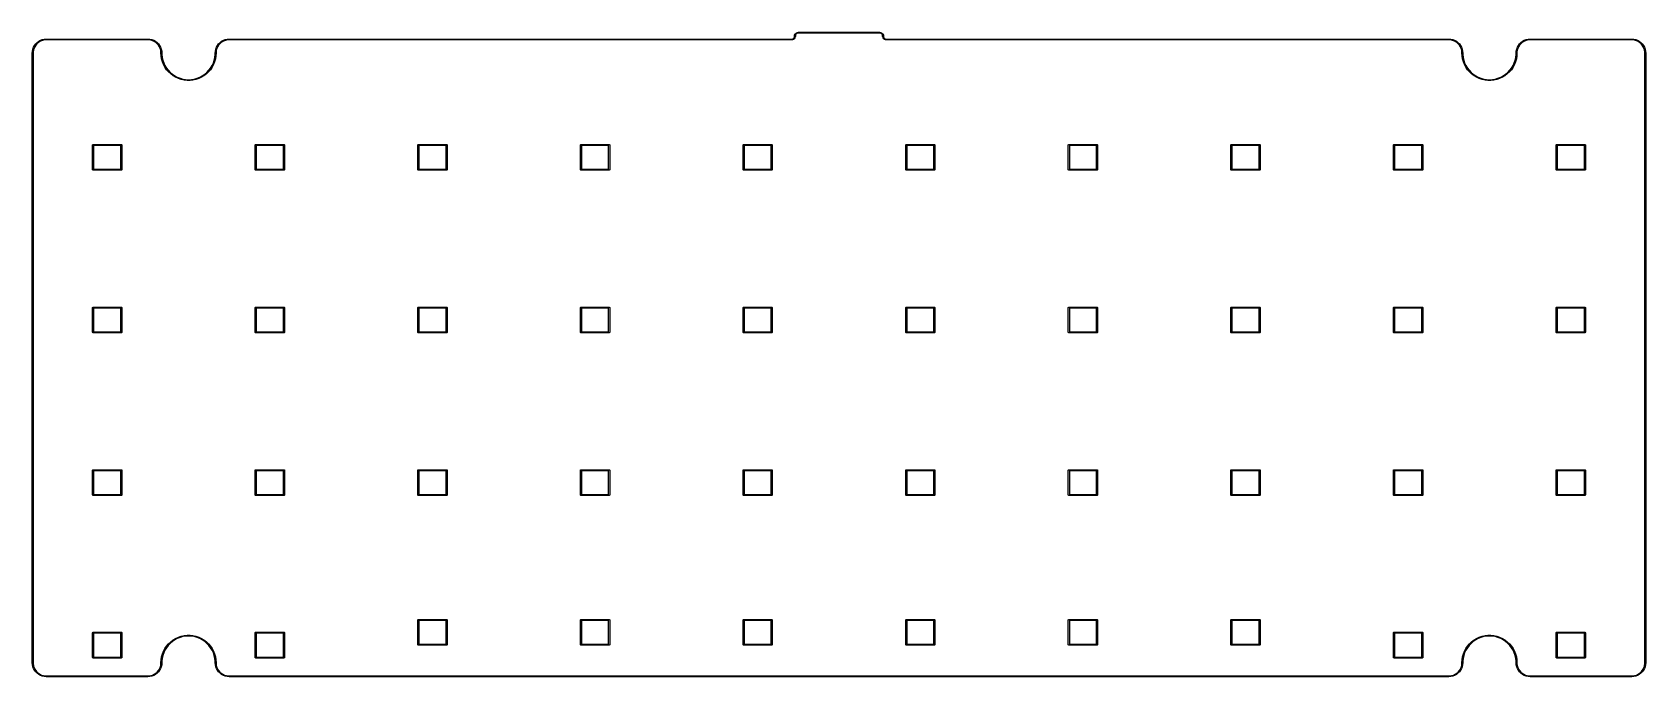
# Model space of a CAD drawing. Extents: x 0.84 to 8.28, y -3.78 to -0.8.
import ezdxf

# ---------------------------------------------------------------- set-up
doc = ezdxf.new("R2010")
doc.units = 0
doc.header["$MEASUREMENT"] = 0
doc.layers.add('BLACK', color=7, linetype='CONTINUOUS')

msp = doc.modelspace()

# ---------------------------------------------------------------- linework, layer by layer
at = {"layer": 'BLACK', "linetype": 'CONTINUOUS'}
for p, q in [((4.351, -0.8217), (4.3516, -0.8172)), ((4.3516, -0.8172), (4.3534, -0.8129)), ((4.3534, -0.8129), (4.3562, -0.8093)), ((4.3559, -0.8165), (4.3549, -0.8199)), ((4.3577, -0.8133), (4.3559, -0.8165)), ((4.3562, -0.8093), (4.3598, -0.8065)), ((4.3602, -0.8108), (4.3577, -0.8133)), ((4.3598, -0.8065), (4.364, -0.8047)), ((4.3633, -0.809), (4.3602, -0.8108)), ((4.3668, -0.8081), (4.3633, -0.809)), ((4.364, -0.8047), (4.3686, -0.8041)), ((4.3686, -0.8081), (4.3668, -0.8081)), ((4.3686, -0.8041), (4.3686, -0.8041)), ((4.3686, -0.8041), (4.7436, -0.8041)), ((4.3686, -0.8081), (4.3686, -0.8081)), ((4.7436, -0.8081), (4.3686, -0.8081)), ((4.7436, -0.8041), (4.7482, -0.8047)), ((4.7454, -0.8081), (4.7436, -0.8081)), ((4.7489, -0.809), (4.7454, -0.8081)), ((4.7482, -0.8047), (4.7524, -0.8065)), ((4.752, -0.8108), (4.7489, -0.809)), ((4.7545, -0.8133), (4.752, -0.8108)), ((4.7524, -0.8065), (4.756, -0.8093)), ((4.7563, -0.8165), (4.7545, -0.8133)), ((4.756, -0.8093), (4.7588, -0.8129)), ((4.7573, -0.8199), (4.7563, -0.8165)), ((4.7588, -0.8129), (4.7606, -0.8172)), ((4.7606, -0.8172), (4.7612, -0.8217)), ((0.8354, -0.8999), (0.836, -0.8907)), ((0.836, -0.8907), (0.838, -0.8817)), ((0.838, -0.8817), (0.8412, -0.8731)), ((0.8406, -0.887), (0.8393, -0.8955)), ((0.843, -0.8786), (0.8406, -0.887)), ((0.8412, -0.8731), (0.8456, -0.865)), ((0.8466, -0.8708), (0.843, -0.8786)), ((0.8456, -0.865), (0.8511, -0.8576)), ((0.8513, -0.8635), (0.8466, -0.8708)), ((0.8511, -0.8576), (0.8576, -0.8511)), ((0.8569, -0.8569), (0.8513, -0.8635)), ((0.8635, -0.8513), (0.8569, -0.8569)), ((0.8576, -0.8511), (0.865, -0.8456)), ((0.8708, -0.8466), (0.8635, -0.8513)), ((0.865, -0.8456), (0.8731, -0.8412)), ((0.8786, -0.843), (0.8708, -0.8466)), ((0.8731, -0.8412), (0.8817, -0.838)), ((0.887, -0.8406), (0.8786, -0.843)), ((0.8817, -0.838), (0.8907, -0.836)), ((0.8955, -0.8393), (0.887, -0.8406)), ((0.8907, -0.836), (0.8999, -0.8354)), ((0.8999, -0.8393), (0.8955, -0.8393)), ((0.8999, -0.8354), (1.3686, -0.8354)), ((1.3686, -0.8393), (0.8999, -0.8393)), ((1.3686, -0.8354), (1.3778, -0.836)), ((1.3729, -0.8393), (1.3686, -0.8393)), ((1.3815, -0.8406), (1.3729, -0.8393)), ((1.3778, -0.836), (1.3868, -0.838)), ((1.3898, -0.843), (1.3815, -0.8406)), ((1.3868, -0.838), (1.3954, -0.8412)), ((1.3977, -0.8466), (1.3898, -0.843)), ((1.3954, -0.8412), (1.4035, -0.8456)), ((1.405, -0.8513), (1.3977, -0.8466)), ((1.4035, -0.8456), (1.4108, -0.8511)), ((1.4115, -0.8569), (1.405, -0.8513)), ((1.4108, -0.8511), (1.4173, -0.8576)), ((1.4172, -0.8635), (1.4115, -0.8569)), ((1.4219, -0.8708), (1.4172, -0.8635)), ((1.4173, -0.8576), (1.4228, -0.865)), ((1.4255, -0.8786), (1.4219, -0.8708)), ((1.4228, -0.865), (1.4272, -0.8731)), ((1.4279, -0.887), (1.4255, -0.8786)), ((1.4272, -0.8731), (1.4305, -0.8817)), ((1.4291, -0.8955), (1.4279, -0.887)), ((1.4305, -0.8817), (1.4324, -0.8907)), ((1.4324, -0.8907), (1.4331, -0.8998)), ((1.6791, -0.8999), (1.6798, -0.8907)), ((1.6798, -0.8907), (1.6817, -0.8817)), ((1.6817, -0.8817), (1.685, -0.8731)), ((1.6843, -0.887), (1.6831, -0.8955)), ((1.6867, -0.8786), (1.6843, -0.887)), ((1.685, -0.8731), (1.6894, -0.865)), ((1.6903, -0.8708), (1.6867, -0.8786)), ((1.6894, -0.865), (1.6949, -0.8576)), ((1.695, -0.8635), (1.6903, -0.8708)), ((1.6949, -0.8576), (1.7014, -0.8511)), ((1.7007, -0.8569), (1.695, -0.8635)), ((1.7072, -0.8513), (1.7007, -0.8569)), ((1.7014, -0.8511), (1.7087, -0.8456)), ((1.7145, -0.8466), (1.7072, -0.8513)), ((1.7087, -0.8456), (1.7168, -0.8412)), ((1.7224, -0.843), (1.7145, -0.8466)), ((1.7168, -0.8412), (1.7254, -0.838)), ((1.7307, -0.8406), (1.7224, -0.843)), ((1.7254, -0.838), (1.7344, -0.836)), ((1.7393, -0.8393), (1.7307, -0.8406)), ((1.7344, -0.836), (1.7436, -0.8354)), ((1.7436, -0.8393), (1.7393, -0.8393)), ((1.7436, -0.8354), (1.7436, -0.8354)), ((1.7436, -0.8354), (1.7436, -0.8354)), ((1.7436, -0.8354), (1.7436, -0.8354)), ((1.7436, -0.8354), (4.3374, -0.8354)), ((4.3374, -0.8393), (1.7436, -0.8393)), ((1.7436, -0.8393), (1.7436, -0.8393)), ((1.7436, -0.8393), (1.7436, -0.8393)), ((4.3374, -0.8354), (4.3374, -0.8354)), ((4.3374, -0.8354), (4.3374, -0.8354)), ((4.3374, -0.8354), (4.3374, -0.8354)), ((4.3374, -0.8354), (4.3374, -0.8354)), ((4.3374, -0.8354), (4.3392, -0.8354)), ((4.3419, -0.8387), (4.3374, -0.8393)), ((4.3374, -0.8393), (4.3374, -0.8393)), ((4.3392, -0.8354), (4.3426, -0.8345)), ((4.3462, -0.837), (4.3419, -0.8387)), ((4.3426, -0.8345), (4.3457, -0.8327)), ((4.3457, -0.8327), (4.3483, -0.8301)), ((4.3498, -0.8342), (4.3462, -0.837)), ((4.3483, -0.8301), (4.3501, -0.827)), ((4.3526, -0.8305), (4.3498, -0.8342)), ((4.3501, -0.827), (4.351, -0.8235)), ((4.351, -0.8235), (4.351, -0.8217)), ((4.351, -0.8217), (4.351, -0.8217)), ((4.351, -0.8217), (4.351, -0.8217)), ((4.3543, -0.8263), (4.3526, -0.8305)), ((4.3549, -0.8217), (4.3543, -0.8263)), ((4.3549, -0.8199), (4.3549, -0.8217)), ((4.3549, -0.8217), (4.3549, -0.8217)), ((4.7573, -0.8217), (4.7573, -0.8199)), ((4.7579, -0.8263), (4.7573, -0.8217)), ((4.7573, -0.8217), (4.7573, -0.8217)), ((4.7573, -0.8217), (4.7573, -0.8217)), ((4.7573, -0.8217), (4.7573, -0.8217)), ((4.7573, -0.8217), (4.7573, -0.8217)), ((4.7573, -0.8217), (4.7573, -0.8217)), ((4.7596, -0.8305), (4.7579, -0.8263)), ((4.7624, -0.8342), (4.7596, -0.8305)), ((4.7612, -0.8217), (4.7612, -0.8217)), ((4.7612, -0.8217), (4.7612, -0.8217)), ((4.7612, -0.8217), (4.7612, -0.8235)), ((4.7612, -0.8235), (4.7621, -0.827)), ((4.7621, -0.827), (4.7639, -0.8301)), ((4.7661, -0.837), (4.7624, -0.8342)), ((4.7639, -0.8301), (4.7665, -0.8327)), ((4.7703, -0.8387), (4.7661, -0.837)), ((4.7665, -0.8327), (4.7696, -0.8345)), ((4.7696, -0.8345), (4.7731, -0.8354)), ((4.7749, -0.8393), (4.7703, -0.8387)), ((4.7731, -0.8354), (4.7749, -0.8354)), ((4.7749, -0.8354), (7.3686, -0.8354)), ((7.3686, -0.8393), (4.7749, -0.8393)), ((4.7749, -0.8393), (4.7749, -0.8393)), ((4.7749, -0.8393), (4.7749, -0.8393)), ((7.3686, -0.8354), (7.3778, -0.836)), ((7.3729, -0.8393), (7.3686, -0.8393)), ((7.3815, -0.8406), (7.3729, -0.8393)), ((7.3778, -0.836), (7.3868, -0.838)), ((7.3898, -0.843), (7.3815, -0.8406)), ((7.3868, -0.838), (7.3954, -0.8412)), ((7.3977, -0.8466), (7.3898, -0.843)), ((7.3954, -0.8412), (7.4035, -0.8456)), ((7.405, -0.8513), (7.3977, -0.8466)), ((7.4035, -0.8456), (7.4108, -0.8511)), ((7.4115, -0.8569), (7.405, -0.8513)), ((7.4108, -0.8511), (7.4173, -0.8576)), ((7.4172, -0.8635), (7.4115, -0.8569)), ((7.4219, -0.8708), (7.4172, -0.8635)), ((7.4173, -0.8576), (7.4228, -0.865)), ((7.4255, -0.8786), (7.4219, -0.8708)), ((7.4228, -0.865), (7.4272, -0.8731)), ((7.4279, -0.887), (7.4255, -0.8786)), ((7.4272, -0.8731), (7.4305, -0.8817)), ((7.4291, -0.8955), (7.4279, -0.887)), ((7.4305, -0.8817), (7.4324, -0.8907)), ((7.4324, -0.8907), (7.4331, -0.8999)), ((7.6791, -0.8999), (7.6798, -0.8907)), ((7.6798, -0.8907), (7.6817, -0.8817)), ((7.6817, -0.8817), (7.685, -0.8731)), ((7.6843, -0.887), (7.6831, -0.8955)), ((7.6867, -0.8786), (7.6843, -0.887)), ((7.685, -0.8731), (7.6894, -0.865)), ((7.6903, -0.8708), (7.6867, -0.8786)), ((7.6894, -0.865), (7.6949, -0.8576)), ((7.695, -0.8635), (7.6903, -0.8708)), ((7.6949, -0.8576), (7.7014, -0.8511)), ((7.7007, -0.8569), (7.695, -0.8635)), ((7.7072, -0.8513), (7.7007, -0.8569)), ((7.7014, -0.8511), (7.7087, -0.8456)), ((7.7145, -0.8466), (7.7072, -0.8513)), ((7.7087, -0.8456), (7.7168, -0.8412)), ((7.7224, -0.843), (7.7145, -0.8466)), ((7.7168, -0.8412), (7.7254, -0.838)), ((7.7307, -0.8406), (7.7224, -0.843)), ((7.7254, -0.838), (7.7344, -0.836)), ((7.7393, -0.8393), (7.7307, -0.8406)), ((7.7344, -0.836), (7.7436, -0.8354)), ((7.7436, -0.8393), (7.7393, -0.8393)), ((7.7436, -0.8354), (7.7436, -0.8354)), ((7.7436, -0.8354), (7.7436, -0.8354)), ((7.7436, -0.8354), (7.7436, -0.8354)), ((7.7436, -0.8354), (8.2124, -0.8354)), ((8.2124, -0.8393), (7.7436, -0.8393)), ((7.7436, -0.8393), (7.7436, -0.8393)), ((7.7436, -0.8393), (7.7436, -0.8393)), ((8.2124, -0.8354), (8.2124, -0.8354)), ((8.2124, -0.8354), (8.2124, -0.8354)), ((8.2124, -0.8354), (8.2215, -0.836)), ((8.2167, -0.8393), (8.2124, -0.8393)), ((8.2253, -0.8406), (8.2167, -0.8393)), ((8.2215, -0.836), (8.2305, -0.838)), ((8.2336, -0.843), (8.2253, -0.8406)), ((8.2305, -0.838), (8.2391, -0.8412)), ((8.2414, -0.8466), (8.2336, -0.843)), ((8.2391, -0.8412), (8.2472, -0.8456)), ((8.2487, -0.8513), (8.2414, -0.8466)), ((8.2472, -0.8456), (8.2546, -0.8511)), ((8.2553, -0.8569), (8.2487, -0.8513)), ((8.2546, -0.8511), (8.2611, -0.8576)), ((8.2609, -0.8635), (8.2553, -0.8569)), ((8.2656, -0.8708), (8.2609, -0.8635)), ((8.2611, -0.8576), (8.2666, -0.865)), ((8.2692, -0.8786), (8.2656, -0.8708)), ((8.2666, -0.865), (8.271, -0.8731)), ((8.2717, -0.887), (8.2692, -0.8786)), ((8.271, -0.8731), (8.2742, -0.8817)), ((8.2729, -0.8955), (8.2717, -0.887)), ((8.2742, -0.8817), (8.2762, -0.8907)), ((8.2762, -0.8907), (8.2768, -0.8999)), ((0.8354, -3.7124), (0.8354, -0.8999)), ((0.8354, -0.8999), (0.8354, -0.8999)), ((0.8393, -0.8955), (0.8393, -0.8999)), ((0.8393, -0.8999), (0.8393, -0.8999)), ((0.8393, -0.8999), (0.8393, -3.7124)), ((1.4291, -0.8999), (1.4291, -0.8955)), ((1.4299, -0.9136), (1.4291, -0.8999)), ((1.4291, -0.8999), (1.4291, -0.8999)), ((1.4291, -0.8999), (1.4291, -0.8999)), ((1.4291, -0.8999), (1.4291, -0.8999)), ((1.4321, -0.9271), (1.4299, -0.9136)), ((1.4358, -0.9404), (1.4321, -0.9271)), ((1.4331, -0.8998), (1.4331, -0.8999)), ((1.4331, -0.8999), (1.4331, -0.9065)), ((1.4331, -0.9065), (1.4345, -0.9198)), ((1.4345, -0.9198), (1.4374, -0.9328)), ((1.4409, -0.9532), (1.4358, -0.9404)), ((1.4374, -0.9328), (1.4416, -0.9455)), ((1.4473, -0.9653), (1.4409, -0.9532)), ((1.4416, -0.9455), (1.4472, -0.9576)), ((1.4472, -0.9576), (1.4541, -0.969)), ((1.455, -0.9767), (1.4473, -0.9653)), ((1.6649, -0.9653), (1.6572, -0.9767)), ((1.6581, -0.969), (1.665, -0.9576)), ((1.6713, -0.9532), (1.6649, -0.9653)), ((1.665, -0.9576), (1.6706, -0.9455)), ((1.6706, -0.9455), (1.6748, -0.9328)), ((1.6764, -0.9404), (1.6713, -0.9532)), ((1.6748, -0.9328), (1.6777, -0.9198)), ((1.6801, -0.9271), (1.6764, -0.9404)), ((1.6777, -0.9198), (1.6791, -0.9065)), ((1.6791, -0.9065), (1.6791, -0.8999)), ((1.6791, -0.8999), (1.6791, -0.8999)), ((1.6791, -0.8999), (1.6791, -0.8999)), ((1.6823, -0.9136), (1.6801, -0.9271)), ((1.6831, -0.8999), (1.6823, -0.9136)), ((1.6831, -0.8955), (1.6831, -0.8999)), ((7.4291, -0.8998), (7.4291, -0.8955)), ((7.4291, -0.8999), (7.4291, -0.8998)), ((7.4299, -0.9136), (7.4291, -0.8999)), ((7.4321, -0.9271), (7.4299, -0.9136)), ((7.4358, -0.9404), (7.4321, -0.9271)), ((7.4331, -0.8999), (7.4331, -0.8999)), ((7.4331, -0.8999), (7.4331, -0.8999)), ((7.4331, -0.8999), (7.4331, -0.8999)), ((7.4331, -0.8999), (7.4331, -0.9065)), ((7.4331, -0.9065), (7.4345, -0.9198)), ((7.4345, -0.9198), (7.4374, -0.9328)), ((7.4409, -0.9532), (7.4358, -0.9404)), ((7.4374, -0.9328), (7.4416, -0.9455)), ((7.4473, -0.9653), (7.4409, -0.9532)), ((7.4416, -0.9455), (7.4472, -0.9576)), ((7.4472, -0.9576), (7.4541, -0.969)), ((7.455, -0.9767), (7.4473, -0.9653)), ((7.6649, -0.9653), (7.6572, -0.9767)), ((7.6581, -0.969), (7.665, -0.9576)), ((7.6713, -0.9532), (7.6649, -0.9653)), ((7.665, -0.9576), (7.6706, -0.9455)), ((7.6706, -0.9455), (7.6748, -0.9328)), ((7.6764, -0.9404), (7.6713, -0.9532)), ((7.6748, -0.9328), (7.6777, -0.9198)), ((7.6801, -0.9271), (7.6764, -0.9404)), ((7.6777, -0.9198), (7.6791, -0.9065)), ((7.6791, -0.9065), (7.6791, -0.8999)), ((7.6791, -0.8999), (7.6791, -0.8999)), ((7.6791, -0.8999), (7.6791, -0.8999)), ((7.6823, -0.9136), (7.6801, -0.9271)), ((7.6831, -0.8999), (7.6823, -0.9136)), ((7.6831, -0.8955), (7.6831, -0.8999)), ((8.2729, -0.8999), (8.2729, -0.8955)), ((8.2729, -3.7124), (8.2729, -0.8999)), ((8.2729, -0.8999), (8.2729, -0.8999)), ((8.2768, -0.8999), (8.2768, -0.8999)), ((8.2768, -0.8999), (8.2768, -3.7124)), ((1.4541, -0.969), (1.4622, -0.9796)), ((1.4639, -0.9872), (1.455, -0.9767)), ((1.4622, -0.9796), (1.4714, -0.9893)), ((1.4739, -0.9966), (1.4639, -0.9872)), ((1.4714, -0.9893), (1.4815, -0.9979)), ((1.4848, -1.0049), (1.4739, -0.9966)), ((1.4815, -0.9979), (1.4926, -1.0054)), ((1.4966, -1.012), (1.4848, -1.0049)), ((1.4926, -1.0054), (1.5044, -1.0117)), ((1.5091, -1.0178), (1.4966, -1.012)), ((1.5044, -1.0117), (1.5168, -1.0166)), ((1.5221, -1.0222), (1.5091, -1.0178)), ((1.5168, -1.0166), (1.5296, -1.0202)), ((1.5356, -1.0251), (1.5221, -1.0222)), ((1.5296, -1.0202), (1.5428, -1.0223)), ((1.5492, -1.0266), (1.5356, -1.0251)), ((1.5428, -1.0223), (1.5561, -1.0231)), ((1.563, -1.0266), (1.5492, -1.0266)), ((1.5561, -1.0231), (1.5694, -1.0223)), ((1.5766, -1.0251), (1.563, -1.0266)), ((1.5694, -1.0223), (1.5826, -1.0202)), ((1.5901, -1.0222), (1.5766, -1.0251)), ((1.5826, -1.0202), (1.5954, -1.0166)), ((1.6031, -1.0178), (1.5901, -1.0222)), ((1.5954, -1.0166), (1.6078, -1.0117)), ((1.6156, -1.012), (1.6031, -1.0178)), ((1.6078, -1.0117), (1.6196, -1.0054)), ((1.6274, -1.0049), (1.6156, -1.012)), ((1.6196, -1.0054), (1.6307, -0.9979)), ((1.6383, -0.9966), (1.6274, -1.0049)), ((1.6307, -0.9979), (1.6408, -0.9893)), ((1.6483, -0.9872), (1.6383, -0.9966)), ((1.6408, -0.9893), (1.65, -0.9796)), ((1.6572, -0.9767), (1.6483, -0.9872)), ((1.65, -0.9796), (1.6581, -0.969)), ((7.4541, -0.969), (7.4622, -0.9796)), ((7.4639, -0.9872), (7.455, -0.9767)), ((7.4622, -0.9796), (7.4714, -0.9893)), ((7.4739, -0.9966), (7.4639, -0.9872)), ((7.4714, -0.9893), (7.4815, -0.9979)), ((7.4848, -1.0049), (7.4739, -0.9966)), ((7.4815, -0.9979), (7.4926, -1.0054)), ((7.4966, -1.012), (7.4848, -1.0049)), ((7.4926, -1.0054), (7.5044, -1.0117)), ((7.5091, -1.0178), (7.4966, -1.012)), ((7.5044, -1.0117), (7.5168, -1.0166)), ((7.5221, -1.0222), (7.5091, -1.0178)), ((7.5168, -1.0166), (7.5296, -1.0202)), ((7.5356, -1.0251), (7.5221, -1.0222)), ((7.5296, -1.0202), (7.5428, -1.0223)), ((7.5492, -1.0266), (7.5356, -1.0251)), ((7.5428, -1.0223), (7.5561, -1.0231)), ((7.563, -1.0266), (7.5492, -1.0266)), ((7.5561, -1.0231), (7.5694, -1.0223)), ((7.5766, -1.0251), (7.563, -1.0266)), ((7.5694, -1.0223), (7.5826, -1.0202)), ((7.5901, -1.0222), (7.5766, -1.0251)), ((7.5826, -1.0202), (7.5954, -1.0166)), ((7.6031, -1.0178), (7.5901, -1.0222)), ((7.5954, -1.0166), (7.6078, -1.0117)), ((7.6156, -1.012), (7.6031, -1.0178)), ((7.6078, -1.0117), (7.6196, -1.0054)), ((7.6274, -1.0049), (7.6156, -1.012)), ((7.6196, -1.0054), (7.6307, -0.9979)), ((7.6383, -0.9966), (7.6274, -1.0049)), ((7.6307, -0.9979), (7.6408, -0.9893)), ((7.6483, -0.9872), (7.6383, -0.9966)), ((7.6408, -0.9893), (7.65, -0.9796)), ((7.6572, -0.9767), (7.6483, -0.9872)), ((7.65, -0.9796), (7.6581, -0.969)), ((1.1138, -1.324), (1.114, -1.3231)), ((1.1138, -1.4382), (1.1138, -1.324)), ((1.114, -1.3231), (1.1152, -1.3218)), ((1.1152, -1.3218), (1.1161, -1.3217)), ((1.1161, -1.3217), (1.2461, -1.3217)), ((1.1185, -1.3264), (1.1185, -1.4358)), ((1.2437, -1.3264), (1.1185, -1.3264)), ((1.2437, -1.4358), (1.2437, -1.3264)), ((1.2461, -1.3217), (1.247, -1.3218)), ((1.247, -1.3218), (1.2482, -1.3231)), ((1.2482, -1.3231), (1.2484, -1.324)), ((1.2484, -1.324), (1.2484, -1.4382)), ((1.8638, -1.324), (1.864, -1.3231)), ((1.8638, -1.4382), (1.8638, -1.324)), ((1.864, -1.3231), (1.8652, -1.3218)), ((1.8652, -1.3218), (1.8661, -1.3217)), ((1.8661, -1.3217), (1.9961, -1.3217)), ((1.8685, -1.3264), (1.8685, -1.4358)), ((1.9937, -1.3264), (1.8685, -1.3264)), ((1.9937, -1.4358), (1.9937, -1.3264)), ((1.9961, -1.3217), (1.997, -1.3218)), ((1.997, -1.3218), (1.9982, -1.3231)), ((1.9982, -1.3231), (1.9984, -1.324)), ((1.9984, -1.324), (1.9984, -1.4382)), ((2.6138, -1.324), (2.614, -1.3231)), ((2.6138, -1.4382), (2.6138, -1.324)), ((2.614, -1.3231), (2.6152, -1.3218)), ((2.6152, -1.3218), (2.6161, -1.3217)), ((2.6161, -1.3217), (2.7461, -1.3217)), ((2.6185, -1.3264), (2.6185, -1.4358)), ((2.7437, -1.3264), (2.6185, -1.3264)), ((2.7437, -1.4358), (2.7437, -1.3264)), ((2.7461, -1.3217), (2.747, -1.3218)), ((2.747, -1.3218), (2.7482, -1.3231)), ((2.7482, -1.3231), (2.7484, -1.324)), ((2.7484, -1.324), (2.7484, -1.4382)), ((3.3638, -1.324), (3.364, -1.3231)), ((3.3638, -1.4382), (3.3638, -1.324)), ((3.364, -1.3231), (3.3652, -1.3218)), ((3.3652, -1.3218), (3.3661, -1.3217)), ((3.3661, -1.3217), (3.4961, -1.3217)), ((3.3685, -1.3264), (3.3685, -1.4358)), ((3.4937, -1.3264), (3.3685, -1.3264)), ((3.4937, -1.4358), (3.4937, -1.3264)), ((3.4961, -1.3217), (3.497, -1.3218)), ((3.497, -1.3218), (3.4982, -1.3231)), ((3.4982, -1.3231), (3.4984, -1.324)), ((3.4984, -1.324), (3.4984, -1.4382)), ((4.1138, -1.324), (4.114, -1.3231)), ((4.1138, -1.4382), (4.1138, -1.324)), ((4.114, -1.3231), (4.1152, -1.3218)), ((4.1152, -1.3218), (4.1161, -1.3217)), ((4.1161, -1.3217), (4.2461, -1.3217)), ((4.1185, -1.3264), (4.1185, -1.4358)), ((4.2437, -1.3264), (4.1185, -1.3264)), ((4.2437, -1.4358), (4.2437, -1.3264)), ((4.2461, -1.3217), (4.247, -1.3218)), ((4.247, -1.3218), (4.2482, -1.3231)), ((4.2482, -1.3231), (4.2484, -1.324)), ((4.2484, -1.324), (4.2484, -1.4382)), ((4.8638, -1.324), (4.864, -1.3231)), ((4.8638, -1.4382), (4.8638, -1.324)), ((4.864, -1.3231), (4.8652, -1.3218)), ((4.8652, -1.3218), (4.8661, -1.3217)), ((4.8661, -1.3217), (4.9961, -1.3217)), ((4.8685, -1.3264), (4.8685, -1.4358)), ((4.9937, -1.3264), (4.8685, -1.3264)), ((4.9937, -1.4358), (4.9937, -1.3264)), ((4.9961, -1.3217), (4.997, -1.3218)), ((4.997, -1.3218), (4.9982, -1.3231)), ((4.9982, -1.3231), (4.9984, -1.324)), ((4.9984, -1.324), (4.9984, -1.4382)), ((5.6138, -1.324), (5.614, -1.3231)), ((5.6138, -1.4382), (5.6138, -1.324)), ((5.614, -1.3231), (5.6152, -1.3218)), ((5.6152, -1.3218), (5.6161, -1.3217)), ((5.6161, -1.3217), (5.7461, -1.3217)), ((5.6185, -1.3264), (5.6185, -1.4358)), ((5.7437, -1.3264), (5.6185, -1.3264)), ((5.7437, -1.4358), (5.7437, -1.3264)), ((5.7461, -1.3217), (5.747, -1.3218)), ((5.747, -1.3218), (5.7482, -1.3231)), ((5.7482, -1.3231), (5.7484, -1.324)), ((5.7484, -1.324), (5.7484, -1.4382)), ((6.3638, -1.324), (6.364, -1.3231)), ((6.3638, -1.4382), (6.3638, -1.324)), ((6.364, -1.3231), (6.3652, -1.3218)), ((6.3652, -1.3218), (6.3661, -1.3217)), ((6.3661, -1.3217), (6.4961, -1.3217)), ((6.3685, -1.3264), (6.3685, -1.4358)), ((6.4937, -1.3264), (6.3685, -1.3264)), ((6.4937, -1.4358), (6.4937, -1.3264)), ((6.4961, -1.3217), (6.497, -1.3218)), ((6.497, -1.3218), (6.4982, -1.3231)), ((6.4982, -1.3231), (6.4984, -1.324)), ((6.4984, -1.324), (6.4984, -1.4382)), ((7.1138, -1.324), (7.114, -1.3231)), ((7.1138, -1.4382), (7.1138, -1.324)), ((7.114, -1.3231), (7.1152, -1.3218)), ((7.1152, -1.3218), (7.1161, -1.3217)), ((7.1161, -1.3217), (7.2461, -1.3217)), ((7.1185, -1.3264), (7.1185, -1.4358)), ((7.2437, -1.3264), (7.1185, -1.3264)), ((7.2437, -1.4358), (7.2437, -1.3264)), ((7.2461, -1.3217), (7.247, -1.3218)), ((7.247, -1.3218), (7.2482, -1.3231)), ((7.2482, -1.3231), (7.2484, -1.324)), ((7.2484, -1.324), (7.2484, -1.4382)), ((7.8638, -1.324), (7.864, -1.3231)), ((7.8638, -1.4382), (7.8638, -1.324)), ((7.864, -1.3231), (7.8652, -1.3218)), ((7.8652, -1.3218), (7.8661, -1.3217)), ((7.8661, -1.3217), (7.9961, -1.3217)), ((7.8685, -1.3264), (7.8685, -1.4358)), ((7.9937, -1.3264), (7.8685, -1.3264)), ((7.9937, -1.4358), (7.9937, -1.3264)), ((7.9961, -1.3217), (7.997, -1.3218)), ((7.997, -1.3218), (7.9982, -1.3231)), ((7.9982, -1.3231), (7.9984, -1.324)), ((7.9984, -1.324), (7.9984, -1.4382)), ((1.114, -1.4391), (1.1138, -1.4382)), ((1.1152, -1.4404), (1.114, -1.4391)), ((1.1161, -1.4406), (1.1152, -1.4404)), ((1.2461, -1.4406), (1.1161, -1.4406)), ((1.1185, -1.4358), (1.2437, -1.4358)), ((1.247, -1.4404), (1.2461, -1.4406)), ((1.2482, -1.4391), (1.247, -1.4404)), ((1.2484, -1.4382), (1.2482, -1.4391)), ((1.864, -1.4391), (1.8638, -1.4382)), ((1.8652, -1.4404), (1.864, -1.4391)), ((1.8661, -1.4406), (1.8652, -1.4404)), ((1.9961, -1.4406), (1.8661, -1.4406)), ((1.8685, -1.4358), (1.9937, -1.4358)), ((1.997, -1.4404), (1.9961, -1.4406)), ((1.9982, -1.4391), (1.997, -1.4404)), ((1.9984, -1.4382), (1.9982, -1.4391)), ((2.614, -1.4391), (2.6138, -1.4382)), ((2.6152, -1.4404), (2.614, -1.4391)), ((2.6161, -1.4406), (2.6152, -1.4404)), ((2.7461, -1.4406), (2.6161, -1.4406)), ((2.6185, -1.4358), (2.7437, -1.4358)), ((2.747, -1.4404), (2.7461, -1.4406)), ((2.7482, -1.4391), (2.747, -1.4404)), ((2.7484, -1.4382), (2.7482, -1.4391)), ((3.364, -1.4391), (3.3638, -1.4382)), ((3.3652, -1.4404), (3.364, -1.4391)), ((3.3661, -1.4406), (3.3652, -1.4404)), ((3.4961, -1.4406), (3.3661, -1.4406)), ((3.3685, -1.4358), (3.4937, -1.4358)), ((3.497, -1.4404), (3.4961, -1.4406)), ((3.4982, -1.4391), (3.497, -1.4404)), ((3.4984, -1.4382), (3.4982, -1.4391)), ((4.114, -1.4391), (4.1138, -1.4382)), ((4.1152, -1.4404), (4.114, -1.4391)), ((4.1161, -1.4406), (4.1152, -1.4404)), ((4.2461, -1.4406), (4.1161, -1.4406)), ((4.1185, -1.4358), (4.2437, -1.4358)), ((4.247, -1.4404), (4.2461, -1.4406)), ((4.2482, -1.4391), (4.247, -1.4404)), ((4.2484, -1.4382), (4.2482, -1.4391)), ((4.864, -1.4391), (4.8638, -1.4382)), ((4.8652, -1.4404), (4.864, -1.4391)), ((4.8661, -1.4406), (4.8652, -1.4404)), ((4.9961, -1.4406), (4.8661, -1.4406)), ((4.8685, -1.4358), (4.9937, -1.4358)), ((4.997, -1.4404), (4.9961, -1.4406)), ((4.9982, -1.4391), (4.997, -1.4404)), ((4.9984, -1.4382), (4.9982, -1.4391)), ((5.614, -1.4391), (5.6138, -1.4382)), ((5.6152, -1.4404), (5.614, -1.4391)), ((5.6161, -1.4406), (5.6152, -1.4404)), ((5.7461, -1.4406), (5.6161, -1.4406)), ((5.6185, -1.4358), (5.7437, -1.4358)), ((5.747, -1.4404), (5.7461, -1.4406)), ((5.7482, -1.4391), (5.747, -1.4404)), ((5.7484, -1.4382), (5.7482, -1.4391)), ((6.364, -1.4391), (6.3638, -1.4382)), ((6.3652, -1.4404), (6.364, -1.4391)), ((6.3661, -1.4406), (6.3652, -1.4404)), ((6.4961, -1.4406), (6.3661, -1.4406)), ((6.3685, -1.4358), (6.4937, -1.4358)), ((6.497, -1.4404), (6.4961, -1.4406)), ((6.4982, -1.4391), (6.497, -1.4404)), ((6.4984, -1.4382), (6.4982, -1.4391)), ((7.114, -1.4391), (7.1138, -1.4382)), ((7.1152, -1.4404), (7.114, -1.4391)), ((7.1161, -1.4406), (7.1152, -1.4404)), ((7.2461, -1.4406), (7.1161, -1.4406)), ((7.1185, -1.4358), (7.2437, -1.4358)), ((7.247, -1.4404), (7.2461, -1.4406)), ((7.2482, -1.4391), (7.247, -1.4404)), ((7.2484, -1.4382), (7.2482, -1.4391)), ((7.864, -1.4391), (7.8638, -1.4382)), ((7.8652, -1.4404), (7.864, -1.4391)), ((7.8661, -1.4406), (7.8652, -1.4404)), ((7.9961, -1.4406), (7.8661, -1.4406)), ((7.8685, -1.4358), (7.9937, -1.4358)), ((7.997, -1.4404), (7.9961, -1.4406)), ((7.9982, -1.4391), (7.997, -1.4404)), ((7.9984, -1.4382), (7.9982, -1.4391)), ((1.1138, -2.074), (1.114, -2.0731)), ((1.1138, -2.1882), (1.1138, -2.074)), ((1.114, -2.0731), (1.1152, -2.0718)), ((1.1152, -2.0718), (1.1161, -2.0717)), ((1.1161, -2.0717), (1.2461, -2.0717)), ((1.1185, -2.0764), (1.1185, -2.1858)), ((1.2437, -2.0764), (1.1185, -2.0764)), ((1.2437, -2.1858), (1.2437, -2.0764)), ((1.2461, -2.0717), (1.247, -2.0718)), ((1.247, -2.0718), (1.2482, -2.0731)), ((1.2482, -2.0731), (1.2484, -2.074)), ((1.2484, -2.074), (1.2484, -2.1882)), ((1.8638, -2.074), (1.864, -2.0731)), ((1.8638, -2.1882), (1.8638, -2.074)), ((1.864, -2.0731), (1.8652, -2.0718)), ((1.8652, -2.0718), (1.8661, -2.0717)), ((1.8661, -2.0717), (1.9961, -2.0717)), ((1.8685, -2.0764), (1.8685, -2.1858)), ((1.9937, -2.0764), (1.8685, -2.0764)), ((1.9937, -2.1858), (1.9937, -2.0764)), ((1.9961, -2.0717), (1.997, -2.0718)), ((1.997, -2.0718), (1.9982, -2.0731)), ((1.9982, -2.0731), (1.9984, -2.074)), ((1.9984, -2.074), (1.9984, -2.1882)), ((2.6138, -2.074), (2.614, -2.0731)), ((2.6138, -2.1882), (2.6138, -2.074)), ((2.614, -2.0731), (2.6152, -2.0718)), ((2.6152, -2.0718), (2.6161, -2.0717)), ((2.6161, -2.0717), (2.7461, -2.0717)), ((2.6185, -2.0764), (2.6185, -2.1858)), ((2.7437, -2.0764), (2.6185, -2.0764)), ((2.7437, -2.1858), (2.7437, -2.0764)), ((2.7461, -2.0717), (2.747, -2.0718)), ((2.747, -2.0718), (2.7482, -2.0731)), ((2.7482, -2.0731), (2.7484, -2.074)), ((2.7484, -2.074), (2.7484, -2.1882)), ((3.3638, -2.074), (3.364, -2.0731)), ((3.3638, -2.1882), (3.3638, -2.074)), ((3.364, -2.0731), (3.3652, -2.0718)), ((3.3652, -2.0718), (3.3661, -2.0717)), ((3.3661, -2.0717), (3.4961, -2.0717)), ((3.3685, -2.0764), (3.3685, -2.1858)), ((3.4937, -2.0764), (3.3685, -2.0764)), ((3.4937, -2.1858), (3.4937, -2.0764)), ((3.4961, -2.0717), (3.497, -2.0718)), ((3.497, -2.0718), (3.4982, -2.0731)), ((3.4982, -2.0731), (3.4984, -2.074)), ((3.4984, -2.074), (3.4984, -2.1882)), ((4.1138, -2.074), (4.114, -2.0731)), ((4.1138, -2.1882), (4.1138, -2.074)), ((4.114, -2.0731), (4.1152, -2.0718)), ((4.1152, -2.0718), (4.1161, -2.0717)), ((4.1161, -2.0717), (4.2461, -2.0717)), ((4.1185, -2.0764), (4.1185, -2.1858)), ((4.2437, -2.0764), (4.1185, -2.0764)), ((4.2437, -2.1858), (4.2437, -2.0764)), ((4.2461, -2.0717), (4.247, -2.0718)), ((4.247, -2.0718), (4.2482, -2.0731)), ((4.2482, -2.0731), (4.2484, -2.074)), ((4.2484, -2.074), (4.2484, -2.1882)), ((4.8638, -2.074), (4.864, -2.0731)), ((4.8638, -2.1882), (4.8638, -2.074)), ((4.864, -2.0731), (4.8652, -2.0718)), ((4.8652, -2.0718), (4.8661, -2.0717)), ((4.8661, -2.0717), (4.9961, -2.0717)), ((4.8685, -2.0764), (4.8685, -2.1858)), ((4.9937, -2.0764), (4.8685, -2.0764)), ((4.9937, -2.1858), (4.9937, -2.0764)), ((4.9961, -2.0717), (4.997, -2.0718)), ((4.997, -2.0718), (4.9982, -2.0731)), ((4.9982, -2.0731), (4.9984, -2.074)), ((4.9984, -2.074), (4.9984, -2.1882)), ((5.6138, -2.074), (5.614, -2.0731)), ((5.6138, -2.1882), (5.6138, -2.074)), ((5.614, -2.0731), (5.6152, -2.0718)), ((5.6152, -2.0718), (5.6161, -2.0717)), ((5.6161, -2.0717), (5.7461, -2.0717)), ((5.6185, -2.0764), (5.6185, -2.1858)), ((5.7437, -2.0764), (5.6185, -2.0764)), ((5.7437, -2.1858), (5.7437, -2.0764)), ((5.7461, -2.0717), (5.747, -2.0718)), ((5.747, -2.0718), (5.7482, -2.0731)), ((5.7482, -2.0731), (5.7484, -2.074)), ((5.7484, -2.074), (5.7484, -2.1882)), ((6.3638, -2.074), (6.364, -2.0731)), ((6.3638, -2.1882), (6.3638, -2.074)), ((6.364, -2.0731), (6.3652, -2.0718)), ((6.3652, -2.0718), (6.3661, -2.0717)), ((6.3661, -2.0717), (6.4961, -2.0717)), ((6.3685, -2.0764), (6.3685, -2.1858)), ((6.4937, -2.0764), (6.3685, -2.0764)), ((6.4937, -2.1858), (6.4937, -2.0764)), ((6.4961, -2.0717), (6.497, -2.0718)), ((6.497, -2.0718), (6.4982, -2.0731)), ((6.4982, -2.0731), (6.4984, -2.074)), ((6.4984, -2.074), (6.4984, -2.1882)), ((7.1138, -2.074), (7.114, -2.0731)), ((7.1138, -2.1882), (7.1138, -2.074)), ((7.114, -2.0731), (7.1152, -2.0718)), ((7.1152, -2.0718), (7.1161, -2.0717)), ((7.1161, -2.0717), (7.2461, -2.0717)), ((7.1185, -2.0764), (7.1185, -2.1858)), ((7.2437, -2.0764), (7.1185, -2.0764)), ((7.2437, -2.1858), (7.2437, -2.0764)), ((7.2461, -2.0717), (7.247, -2.0718)), ((7.247, -2.0718), (7.2482, -2.0731)), ((7.2482, -2.0731), (7.2484, -2.074)), ((7.2484, -2.074), (7.2484, -2.1882)), ((7.8638, -2.074), (7.864, -2.0731)), ((7.8638, -2.1882), (7.8638, -2.074)), ((7.864, -2.0731), (7.8652, -2.0718)), ((7.8652, -2.0718), (7.8661, -2.0717)), ((7.8661, -2.0717), (7.9961, -2.0717)), ((7.8685, -2.0764), (7.8685, -2.1858)), ((7.9937, -2.0764), (7.8685, -2.0764)), ((7.9937, -2.1858), (7.9937, -2.0764)), ((7.9961, -2.0717), (7.997, -2.0718)), ((7.997, -2.0718), (7.9982, -2.0731)), ((7.9982, -2.0731), (7.9984, -2.074)), ((7.9984, -2.074), (7.9984, -2.1882)), ((1.114, -2.1891), (1.1138, -2.1882)), ((1.1152, -2.1904), (1.114, -2.1891)), ((1.1161, -2.1906), (1.1152, -2.1904)), ((1.2461, -2.1906), (1.1161, -2.1906)), ((1.1185, -2.1858), (1.2437, -2.1858)), ((1.247, -2.1904), (1.2461, -2.1906)), ((1.2482, -2.1891), (1.247, -2.1904)), ((1.2484, -2.1882), (1.2482, -2.1891)), ((1.864, -2.1891), (1.8638, -2.1882)), ((1.8652, -2.1904), (1.864, -2.1891)), ((1.8661, -2.1906), (1.8652, -2.1904)), ((1.9961, -2.1906), (1.8661, -2.1906)), ((1.8685, -2.1858), (1.9937, -2.1858)), ((1.997, -2.1904), (1.9961, -2.1906)), ((1.9982, -2.1891), (1.997, -2.1904)), ((1.9984, -2.1882), (1.9982, -2.1891)), ((2.614, -2.1891), (2.6138, -2.1882)), ((2.6152, -2.1904), (2.614, -2.1891)), ((2.6161, -2.1906), (2.6152, -2.1904)), ((2.7461, -2.1906), (2.6161, -2.1906)), ((2.6185, -2.1858), (2.7437, -2.1858)), ((2.747, -2.1904), (2.7461, -2.1906)), ((2.7482, -2.1891), (2.747, -2.1904)), ((2.7484, -2.1882), (2.7482, -2.1891)), ((3.364, -2.1891), (3.3638, -2.1882)), ((3.3652, -2.1904), (3.364, -2.1891)), ((3.3661, -2.1906), (3.3652, -2.1904)), ((3.4961, -2.1906), (3.3661, -2.1906)), ((3.3685, -2.1858), (3.4937, -2.1858)), ((3.497, -2.1904), (3.4961, -2.1906)), ((3.4982, -2.1891), (3.497, -2.1904)), ((3.4984, -2.1882), (3.4982, -2.1891)), ((4.114, -2.1891), (4.1138, -2.1882)), ((4.1152, -2.1904), (4.114, -2.1891)), ((4.1161, -2.1906), (4.1152, -2.1904)), ((4.2461, -2.1906), (4.1161, -2.1906)), ((4.1185, -2.1858), (4.2437, -2.1858)), ((4.247, -2.1904), (4.2461, -2.1906)), ((4.2482, -2.1891), (4.247, -2.1904)), ((4.2484, -2.1882), (4.2482, -2.1891)), ((4.864, -2.1891), (4.8638, -2.1882)), ((4.8652, -2.1904), (4.864, -2.1891)), ((4.8661, -2.1906), (4.8652, -2.1904)), ((4.9961, -2.1906), (4.8661, -2.1906)), ((4.8685, -2.1858), (4.9937, -2.1858)), ((4.997, -2.1904), (4.9961, -2.1906)), ((4.9982, -2.1891), (4.997, -2.1904)), ((4.9984, -2.1882), (4.9982, -2.1891)), ((5.614, -2.1891), (5.6138, -2.1882)), ((5.6152, -2.1904), (5.614, -2.1891)), ((5.6161, -2.1906), (5.6152, -2.1904)), ((5.7461, -2.1906), (5.6161, -2.1906)), ((5.6185, -2.1858), (5.7437, -2.1858)), ((5.747, -2.1904), (5.7461, -2.1906)), ((5.7482, -2.1891), (5.747, -2.1904)), ((5.7484, -2.1882), (5.7482, -2.1891)), ((6.364, -2.1891), (6.3638, -2.1882)), ((6.3652, -2.1904), (6.364, -2.1891)), ((6.3661, -2.1906), (6.3652, -2.1904)), ((6.4961, -2.1906), (6.3661, -2.1906)), ((6.3685, -2.1858), (6.4937, -2.1858)), ((6.497, -2.1904), (6.4961, -2.1906)), ((6.4982, -2.1891), (6.497, -2.1904)), ((6.4984, -2.1882), (6.4982, -2.1891)), ((7.114, -2.1891), (7.1138, -2.1882)), ((7.1152, -2.1904), (7.114, -2.1891)), ((7.1161, -2.1906), (7.1152, -2.1904)), ((7.2461, -2.1906), (7.1161, -2.1906)), ((7.1185, -2.1858), (7.2437, -2.1858)), ((7.247, -2.1904), (7.2461, -2.1906)), ((7.2482, -2.1891), (7.247, -2.1904)), ((7.2484, -2.1882), (7.2482, -2.1891)), ((7.864, -2.1891), (7.8638, -2.1882)), ((7.8652, -2.1904), (7.864, -2.1891)), ((7.8661, -2.1906), (7.8652, -2.1904)), ((7.9961, -2.1906), (7.8661, -2.1906)), ((7.8685, -2.1858), (7.9937, -2.1858)), ((7.997, -2.1904), (7.9961, -2.1906)), ((7.9982, -2.1891), (7.997, -2.1904)), ((7.9984, -2.1882), (7.9982, -2.1891)), ((1.1138, -2.824), (1.114, -2.8231)), ((1.1138, -2.9382), (1.1138, -2.824)), ((1.114, -2.8231), (1.1152, -2.8218)), ((1.1152, -2.8218), (1.1161, -2.8217)), ((1.1161, -2.8217), (1.2461, -2.8217)), ((1.1185, -2.8264), (1.1185, -2.9358)), ((1.2437, -2.8264), (1.1185, -2.8264)), ((1.2437, -2.9358), (1.2437, -2.8264)), ((1.2461, -2.8217), (1.247, -2.8218)), ((1.247, -2.8218), (1.2482, -2.8231)), ((1.2482, -2.8231), (1.2484, -2.824)), ((1.2484, -2.824), (1.2484, -2.9382)), ((1.8638, -2.824), (1.864, -2.8231)), ((1.8638, -2.9382), (1.8638, -2.824)), ((1.864, -2.8231), (1.8652, -2.8218)), ((1.8652, -2.8218), (1.8661, -2.8217)), ((1.8661, -2.8217), (1.9961, -2.8217)), ((1.8685, -2.8264), (1.8685, -2.9358)), ((1.9937, -2.8264), (1.8685, -2.8264)), ((1.9937, -2.9358), (1.9937, -2.8264)), ((1.9961, -2.8217), (1.997, -2.8218)), ((1.997, -2.8218), (1.9982, -2.8231)), ((1.9982, -2.8231), (1.9984, -2.824)), ((1.9984, -2.824), (1.9984, -2.9382)), ((2.6138, -2.824), (2.614, -2.8231)), ((2.6138, -2.9382), (2.6138, -2.824)), ((2.614, -2.8231), (2.6152, -2.8218)), ((2.6152, -2.8218), (2.6161, -2.8217)), ((2.6161, -2.8217), (2.7461, -2.8217)), ((2.6185, -2.8264), (2.6185, -2.9358)), ((2.7437, -2.8264), (2.6185, -2.8264)), ((2.7437, -2.9358), (2.7437, -2.8264)), ((2.7461, -2.8217), (2.747, -2.8218)), ((2.747, -2.8218), (2.7482, -2.8231)), ((2.7482, -2.8231), (2.7484, -2.824)), ((2.7484, -2.824), (2.7484, -2.9382)), ((3.3638, -2.824), (3.364, -2.8231)), ((3.3638, -2.9382), (3.3638, -2.824)), ((3.364, -2.8231), (3.3652, -2.8218)), ((3.3652, -2.8218), (3.3661, -2.8217)), ((3.3661, -2.8217), (3.4961, -2.8217)), ((3.3685, -2.8264), (3.3685, -2.9358)), ((3.4937, -2.8264), (3.3685, -2.8264)), ((3.4937, -2.9358), (3.4937, -2.8264)), ((3.4961, -2.8217), (3.497, -2.8218)), ((3.497, -2.8218), (3.4982, -2.8231)), ((3.4982, -2.8231), (3.4984, -2.824)), ((3.4984, -2.824), (3.4984, -2.9382)), ((4.1138, -2.824), (4.114, -2.8231)), ((4.1138, -2.9382), (4.1138, -2.824)), ((4.114, -2.8231), (4.1152, -2.8218)), ((4.1152, -2.8218), (4.1161, -2.8217)), ((4.1161, -2.8217), (4.2461, -2.8217)), ((4.1185, -2.8264), (4.1185, -2.9358)), ((4.2437, -2.8264), (4.1185, -2.8264)), ((4.2437, -2.9358), (4.2437, -2.8264)), ((4.2461, -2.8217), (4.247, -2.8218)), ((4.247, -2.8218), (4.2482, -2.8231)), ((4.2482, -2.8231), (4.2484, -2.824)), ((4.2484, -2.824), (4.2484, -2.9382)), ((4.8638, -2.824), (4.864, -2.8231)), ((4.8638, -2.9382), (4.8638, -2.824)), ((4.864, -2.8231), (4.8652, -2.8218)), ((4.8652, -2.8218), (4.8661, -2.8217)), ((4.8661, -2.8217), (4.9961, -2.8217)), ((4.8685, -2.8264), (4.8685, -2.9358)), ((4.9937, -2.8264), (4.8685, -2.8264)), ((4.9937, -2.9358), (4.9937, -2.8264)), ((4.9961, -2.8217), (4.997, -2.8218)), ((4.997, -2.8218), (4.9982, -2.8231)), ((4.9982, -2.8231), (4.9984, -2.824)), ((4.9984, -2.824), (4.9984, -2.9382)), ((5.6138, -2.824), (5.614, -2.8231)), ((5.6138, -2.9382), (5.6138, -2.824)), ((5.614, -2.8231), (5.6152, -2.8218)), ((5.6152, -2.8218), (5.6161, -2.8217)), ((5.6161, -2.8217), (5.7461, -2.8217)), ((5.6185, -2.8264), (5.6185, -2.9358)), ((5.7437, -2.8264), (5.6185, -2.8264)), ((5.7437, -2.9358), (5.7437, -2.8264)), ((5.7461, -2.8217), (5.747, -2.8218)), ((5.747, -2.8218), (5.7482, -2.8231)), ((5.7482, -2.8231), (5.7484, -2.824)), ((5.7484, -2.824), (5.7484, -2.9382)), ((6.3638, -2.824), (6.364, -2.8231)), ((6.3638, -2.9382), (6.3638, -2.824)), ((6.364, -2.8231), (6.3652, -2.8218)), ((6.3652, -2.8218), (6.3661, -2.8217)), ((6.3661, -2.8217), (6.4961, -2.8217)), ((6.3685, -2.8264), (6.3685, -2.9358)), ((6.4937, -2.8264), (6.3685, -2.8264)), ((6.4937, -2.9358), (6.4937, -2.8264)), ((6.4961, -2.8217), (6.497, -2.8218)), ((6.497, -2.8218), (6.4982, -2.8231)), ((6.4982, -2.8231), (6.4984, -2.824)), ((6.4984, -2.824), (6.4984, -2.9382)), ((7.1138, -2.824), (7.114, -2.8231)), ((7.1138, -2.9382), (7.1138, -2.824)), ((7.114, -2.8231), (7.1152, -2.8218)), ((7.1152, -2.8218), (7.1161, -2.8217)), ((7.1161, -2.8217), (7.2461, -2.8217)), ((7.1185, -2.8264), (7.1185, -2.9358)), ((7.2437, -2.8264), (7.1185, -2.8264)), ((7.2437, -2.9358), (7.2437, -2.8264)), ((7.2461, -2.8217), (7.247, -2.8218)), ((7.247, -2.8218), (7.2482, -2.8231)), ((7.2482, -2.8231), (7.2484, -2.824)), ((7.2484, -2.824), (7.2484, -2.9382)), ((7.8638, -2.824), (7.864, -2.8231)), ((7.8638, -2.9382), (7.8638, -2.824)), ((7.864, -2.8231), (7.8652, -2.8218)), ((7.8652, -2.8218), (7.8661, -2.8217)), ((7.8661, -2.8217), (7.9961, -2.8217)), ((7.8685, -2.8264), (7.8685, -2.9358)), ((7.9937, -2.8264), (7.8685, -2.8264)), ((7.9937, -2.9358), (7.9937, -2.8264)), ((7.9961, -2.8217), (7.997, -2.8218)), ((7.997, -2.8218), (7.9982, -2.8231)), ((7.9982, -2.8231), (7.9984, -2.824)), ((7.9984, -2.824), (7.9984, -2.9382)), ((1.114, -2.9391), (1.1138, -2.9382)), ((1.1152, -2.9404), (1.114, -2.9391)), ((1.1161, -2.9406), (1.1152, -2.9404)), ((1.2461, -2.9406), (1.1161, -2.9406)), ((1.1185, -2.9358), (1.2437, -2.9358)), ((1.247, -2.9404), (1.2461, -2.9406)), ((1.2482, -2.9391), (1.247, -2.9404)), ((1.2484, -2.9382), (1.2482, -2.9391)), ((1.864, -2.9391), (1.8638, -2.9382)), ((1.8652, -2.9404), (1.864, -2.9391)), ((1.8661, -2.9406), (1.8652, -2.9404)), ((1.9961, -2.9406), (1.8661, -2.9406)), ((1.8685, -2.9358), (1.9937, -2.9358)), ((1.997, -2.9404), (1.9961, -2.9406)), ((1.9982, -2.9391), (1.997, -2.9404)), ((1.9984, -2.9382), (1.9982, -2.9391)), ((2.614, -2.9391), (2.6138, -2.9382)), ((2.6152, -2.9404), (2.614, -2.9391)), ((2.6161, -2.9406), (2.6152, -2.9404)), ((2.7461, -2.9406), (2.6161, -2.9406)), ((2.6185, -2.9358), (2.7437, -2.9358)), ((2.747, -2.9404), (2.7461, -2.9406)), ((2.7482, -2.9391), (2.747, -2.9404)), ((2.7484, -2.9382), (2.7482, -2.9391)), ((3.364, -2.9391), (3.3638, -2.9382)), ((3.3652, -2.9404), (3.364, -2.9391)), ((3.3661, -2.9406), (3.3652, -2.9404)), ((3.4961, -2.9406), (3.3661, -2.9406)), ((3.3685, -2.9358), (3.4937, -2.9358)), ((3.497, -2.9404), (3.4961, -2.9406)), ((3.4982, -2.9391), (3.497, -2.9404)), ((3.4984, -2.9382), (3.4982, -2.9391)), ((4.114, -2.9391), (4.1138, -2.9382)), ((4.1152, -2.9404), (4.114, -2.9391)), ((4.1161, -2.9406), (4.1152, -2.9404)), ((4.2461, -2.9406), (4.1161, -2.9406)), ((4.1185, -2.9358), (4.2437, -2.9358)), ((4.247, -2.9404), (4.2461, -2.9406)), ((4.2482, -2.9391), (4.247, -2.9404)), ((4.2484, -2.9382), (4.2482, -2.9391)), ((4.864, -2.9391), (4.8638, -2.9382)), ((4.8652, -2.9404), (4.864, -2.9391)), ((4.8661, -2.9406), (4.8652, -2.9404)), ((4.9961, -2.9406), (4.8661, -2.9406)), ((4.8685, -2.9358), (4.9937, -2.9358)), ((4.997, -2.9404), (4.9961, -2.9406)), ((4.9982, -2.9391), (4.997, -2.9404)), ((4.9984, -2.9382), (4.9982, -2.9391)), ((5.614, -2.9391), (5.6138, -2.9382)), ((5.6152, -2.9404), (5.614, -2.9391)), ((5.6161, -2.9406), (5.6152, -2.9404)), ((5.7461, -2.9406), (5.6161, -2.9406)), ((5.6185, -2.9358), (5.7437, -2.9358)), ((5.747, -2.9404), (5.7461, -2.9406)), ((5.7482, -2.9391), (5.747, -2.9404)), ((5.7484, -2.9382), (5.7482, -2.9391)), ((6.364, -2.9391), (6.3638, -2.9382)), ((6.3652, -2.9404), (6.364, -2.9391)), ((6.3661, -2.9406), (6.3652, -2.9404)), ((6.4961, -2.9406), (6.3661, -2.9406)), ((6.3685, -2.9358), (6.4937, -2.9358)), ((6.497, -2.9404), (6.4961, -2.9406)), ((6.4982, -2.9391), (6.497, -2.9404)), ((6.4984, -2.9382), (6.4982, -2.9391)), ((7.114, -2.9391), (7.1138, -2.9382)), ((7.1152, -2.9404), (7.114, -2.9391)), ((7.1161, -2.9406), (7.1152, -2.9404)), ((7.2461, -2.9406), (7.1161, -2.9406)), ((7.1185, -2.9358), (7.2437, -2.9358)), ((7.247, -2.9404), (7.2461, -2.9406)), ((7.2482, -2.9391), (7.247, -2.9404)), ((7.2484, -2.9382), (7.2482, -2.9391)), ((7.864, -2.9391), (7.8638, -2.9382)), ((7.8652, -2.9404), (7.864, -2.9391)), ((7.8661, -2.9406), (7.8652, -2.9404)), ((7.9961, -2.9406), (7.8661, -2.9406)), ((7.8685, -2.9358), (7.9937, -2.9358)), ((7.997, -2.9404), (7.9961, -2.9406)), ((7.9982, -2.9391), (7.997, -2.9404)), ((7.9984, -2.9382), (7.9982, -2.9391)), ((1.114, -3.5731), (1.1152, -3.5718)), ((1.1152, -3.5718), (1.1161, -3.5717)), ((1.1161, -3.5717), (1.2461, -3.5717)), ((1.2461, -3.5717), (1.247, -3.5718)), ((1.247, -3.5718), (1.2482, -3.5731)), ((1.864, -3.5731), (1.8652, -3.5718)), ((1.8652, -3.5718), (1.8661, -3.5717)), ((1.8661, -3.5717), (1.9961, -3.5717)), ((1.9961, -3.5717), (1.997, -3.5718)), ((1.997, -3.5718), (1.9982, -3.5731)), ((2.6138, -3.515), (2.614, -3.5141)), ((2.6138, -3.6291), (2.6138, -3.515)), ((2.614, -3.5141), (2.6152, -3.5128)), ((2.6152, -3.5128), (2.6161, -3.5126)), ((2.6161, -3.5126), (2.7461, -3.5126)), ((2.6185, -3.5173), (2.6185, -3.6268)), ((2.7437, -3.5173), (2.6185, -3.5173)), ((2.7437, -3.6268), (2.7437, -3.5173)), ((2.7461, -3.5126), (2.747, -3.5128)), ((2.747, -3.5128), (2.7482, -3.5141)), ((2.7482, -3.5141), (2.7484, -3.515)), ((2.7484, -3.515), (2.7484, -3.6291)), ((3.3638, -3.515), (3.364, -3.5141)), ((3.3638, -3.6291), (3.3638, -3.515)), ((3.364, -3.5141), (3.3652, -3.5128)), ((3.3652, -3.5128), (3.3661, -3.5126)), ((3.3661, -3.5126), (3.4961, -3.5126)), ((3.3685, -3.5173), (3.3685, -3.6268)), ((3.4937, -3.5173), (3.3685, -3.5173)), ((3.4937, -3.6268), (3.4937, -3.5173)), ((3.4961, -3.5126), (3.497, -3.5128)), ((3.497, -3.5128), (3.4982, -3.5141)), ((3.4982, -3.5141), (3.4984, -3.515)), ((3.4984, -3.515), (3.4984, -3.6291)), ((4.1138, -3.515), (4.114, -3.5141)), ((4.1138, -3.6291), (4.1138, -3.515)), ((4.114, -3.5141), (4.1152, -3.5128)), ((4.1152, -3.5128), (4.1161, -3.5126)), ((4.1161, -3.5126), (4.2461, -3.5126)), ((4.1185, -3.5173), (4.1185, -3.6268)), ((4.2437, -3.5173), (4.1185, -3.5173)), ((4.2437, -3.6268), (4.2437, -3.5173)), ((4.2461, -3.5126), (4.247, -3.5128)), ((4.247, -3.5128), (4.2482, -3.5141)), ((4.2482, -3.5141), (4.2484, -3.515)), ((4.2484, -3.515), (4.2484, -3.6291)), ((4.8638, -3.515), (4.864, -3.5141)), ((4.8638, -3.6291), (4.8638, -3.515)), ((4.864, -3.5141), (4.8652, -3.5128)), ((4.8652, -3.5128), (4.8661, -3.5126)), ((4.8661, -3.5126), (4.9961, -3.5126)), ((4.8685, -3.5173), (4.8685, -3.6268)), ((4.9937, -3.5173), (4.8685, -3.5173)), ((4.9937, -3.6268), (4.9937, -3.5173)), ((4.9961, -3.5126), (4.997, -3.5128)), ((4.997, -3.5128), (4.9982, -3.5141)), ((4.9982, -3.5141), (4.9984, -3.515)), ((4.9984, -3.515), (4.9984, -3.6291)), ((5.6138, -3.515), (5.614, -3.5141)), ((5.6138, -3.6291), (5.6138, -3.515)), ((5.614, -3.5141), (5.6152, -3.5128)), ((5.6152, -3.5128), (5.6161, -3.5126)), ((5.6161, -3.5126), (5.7461, -3.5126)), ((5.6185, -3.5173), (5.6185, -3.6268)), ((5.7437, -3.5173), (5.6185, -3.5173)), ((5.7437, -3.6268), (5.7437, -3.5173)), ((5.7461, -3.5126), (5.747, -3.5128)), ((5.747, -3.5128), (5.7482, -3.5141)), ((5.7482, -3.5141), (5.7484, -3.515)), ((5.7484, -3.515), (5.7484, -3.6291)), ((6.3638, -3.515), (6.364, -3.5141)), ((6.3638, -3.6291), (6.3638, -3.515)), ((6.364, -3.5141), (6.3652, -3.5128)), ((6.3652, -3.5128), (6.3661, -3.5126)), ((6.3661, -3.5126), (6.4961, -3.5126)), ((6.3685, -3.5173), (6.3685, -3.6268)), ((6.4937, -3.5173), (6.3685, -3.5173)), ((6.4937, -3.6268), (6.4937, -3.5173)), ((6.4961, -3.5126), (6.497, -3.5128)), ((6.497, -3.5128), (6.4982, -3.5141)), ((6.4982, -3.5141), (6.4984, -3.515)), ((6.4984, -3.515), (6.4984, -3.6291)), ((7.114, -3.5731), (7.1152, -3.5718)), ((7.1152, -3.5718), (7.1161, -3.5717)), ((7.1161, -3.5717), (7.2461, -3.5717)), ((7.2461, -3.5717), (7.247, -3.5718)), ((7.247, -3.5718), (7.2482, -3.5731)), ((7.864, -3.5731), (7.8652, -3.5718)), ((7.8652, -3.5718), (7.8661, -3.5717)), ((7.8661, -3.5717), (7.9961, -3.5717)), ((7.9961, -3.5717), (7.997, -3.5718)), ((7.997, -3.5718), (7.9982, -3.5731)), ((1.1138, -3.574), (1.114, -3.5731)), ((1.1138, -3.6882), (1.1138, -3.574)), ((1.1185, -3.5764), (1.1185, -3.6858)), ((1.2437, -3.5764), (1.1185, -3.5764)), ((1.2437, -3.6858), (1.2437, -3.5764)), ((1.2482, -3.5731), (1.2484, -3.574)), ((1.2484, -3.574), (1.2484, -3.6882)), ((1.4541, -3.6432), (1.4472, -3.6546)), ((1.4473, -3.6469), (1.455, -3.6355)), ((1.4622, -3.6326), (1.4541, -3.6432)), ((1.455, -3.6355), (1.4639, -3.625)), ((1.4714, -3.6229), (1.4622, -3.6326)), ((1.4639, -3.625), (1.4739, -3.6156)), ((1.4815, -3.6143), (1.4714, -3.6229)), ((1.4739, -3.6156), (1.4848, -3.6073)), ((1.4926, -3.6068), (1.4815, -3.6143)), ((1.4848, -3.6073), (1.4966, -3.6002)), ((1.5044, -3.6005), (1.4926, -3.6068)), ((1.4966, -3.6002), (1.5091, -3.5944)), ((1.5168, -3.5956), (1.5044, -3.6005)), ((1.5091, -3.5944), (1.5221, -3.59)), ((1.5296, -3.592), (1.5168, -3.5956)), ((1.5221, -3.59), (1.5356, -3.5871)), ((1.5428, -3.5899), (1.5296, -3.592)), ((1.5356, -3.5871), (1.5492, -3.5856)), ((1.5561, -3.5891), (1.5428, -3.5899)), ((1.5492, -3.5856), (1.563, -3.5856)), ((1.5694, -3.5899), (1.5561, -3.5891)), ((1.563, -3.5856), (1.5766, -3.5871)), ((1.5826, -3.592), (1.5694, -3.5899)), ((1.5766, -3.5871), (1.5901, -3.59)), ((1.5954, -3.5956), (1.5826, -3.592)), ((1.5901, -3.59), (1.6031, -3.5944)), ((1.6078, -3.6005), (1.5954, -3.5956)), ((1.6031, -3.5944), (1.6156, -3.6002)), ((1.6196, -3.6068), (1.6078, -3.6005)), ((1.6156, -3.6002), (1.6274, -3.6073)), ((1.6307, -3.6143), (1.6196, -3.6068)), ((1.6274, -3.6073), (1.6383, -3.6156)), ((1.6408, -3.6229), (1.6307, -3.6143)), ((1.6383, -3.6156), (1.6483, -3.625)), ((1.65, -3.6326), (1.6408, -3.6229)), ((1.6483, -3.625), (1.6572, -3.6355)), ((1.6581, -3.6432), (1.65, -3.6326)), ((1.6572, -3.6355), (1.6649, -3.6469)), ((1.665, -3.6546), (1.6581, -3.6432)), ((1.8638, -3.574), (1.864, -3.5731)), ((1.8638, -3.6882), (1.8638, -3.574)), ((1.8685, -3.5764), (1.8685, -3.6858)), ((1.9937, -3.5764), (1.8685, -3.5764)), ((1.9937, -3.6858), (1.9937, -3.5764)), ((1.9982, -3.5731), (1.9984, -3.574)), ((1.9984, -3.574), (1.9984, -3.6882)), ((2.614, -3.63), (2.6138, -3.6291)), ((2.6152, -3.6313), (2.614, -3.63)), ((2.6161, -3.6315), (2.6152, -3.6313)), ((2.7461, -3.6315), (2.6161, -3.6315)), ((2.6185, -3.6268), (2.7437, -3.6268)), ((2.747, -3.6313), (2.7461, -3.6315)), ((2.7482, -3.63), (2.747, -3.6313)), ((2.7484, -3.6291), (2.7482, -3.63)), ((3.364, -3.63), (3.3638, -3.6291)), ((3.3652, -3.6313), (3.364, -3.63)), ((3.3661, -3.6315), (3.3652, -3.6313)), ((3.4961, -3.6315), (3.3661, -3.6315)), ((3.3685, -3.6268), (3.4937, -3.6268)), ((3.497, -3.6313), (3.4961, -3.6315)), ((3.4982, -3.63), (3.497, -3.6313)), ((3.4984, -3.6291), (3.4982, -3.63)), ((4.114, -3.63), (4.1138, -3.6291)), ((4.1152, -3.6313), (4.114, -3.63)), ((4.1161, -3.6315), (4.1152, -3.6313)), ((4.2461, -3.6315), (4.1161, -3.6315)), ((4.1185, -3.6268), (4.2437, -3.6268)), ((4.247, -3.6313), (4.2461, -3.6315)), ((4.2482, -3.63), (4.247, -3.6313)), ((4.2484, -3.6291), (4.2482, -3.63)), ((4.864, -3.63), (4.8638, -3.6291)), ((4.8652, -3.6313), (4.864, -3.63)), ((4.8661, -3.6315), (4.8652, -3.6313)), ((4.9961, -3.6315), (4.8661, -3.6315)), ((4.8685, -3.6268), (4.9937, -3.6268)), ((4.997, -3.6313), (4.9961, -3.6315)), ((4.9982, -3.63), (4.997, -3.6313)), ((4.9984, -3.6291), (4.9982, -3.63)), ((5.614, -3.63), (5.6138, -3.6291)), ((5.6152, -3.6313), (5.614, -3.63)), ((5.6161, -3.6315), (5.6152, -3.6313)), ((5.7461, -3.6315), (5.6161, -3.6315)), ((5.6185, -3.6268), (5.7437, -3.6268)), ((5.747, -3.6313), (5.7461, -3.6315)), ((5.7482, -3.63), (5.747, -3.6313)), ((5.7484, -3.6291), (5.7482, -3.63)), ((6.364, -3.63), (6.3638, -3.6291)), ((6.3652, -3.6313), (6.364, -3.63)), ((6.3661, -3.6315), (6.3652, -3.6313)), ((6.4961, -3.6315), (6.3661, -3.6315)), ((6.3685, -3.6268), (6.4937, -3.6268)), ((6.497, -3.6313), (6.4961, -3.6315)), ((6.4982, -3.63), (6.497, -3.6313)), ((6.4984, -3.6291), (6.4982, -3.63)), ((7.1138, -3.574), (7.114, -3.5731)), ((7.1138, -3.6882), (7.1138, -3.574)), ((7.1185, -3.5764), (7.1185, -3.6858)), ((7.2437, -3.5764), (7.1185, -3.5764)), ((7.2437, -3.6858), (7.2437, -3.5764)), ((7.2482, -3.5731), (7.2484, -3.574)), ((7.2484, -3.574), (7.2484, -3.6882)), ((7.4541, -3.6432), (7.4472, -3.6546)), ((7.4473, -3.6469), (7.455, -3.6355)), ((7.4622, -3.6326), (7.4541, -3.6432)), ((7.455, -3.6355), (7.4639, -3.625)), ((7.4714, -3.6229), (7.4622, -3.6326)), ((7.4639, -3.625), (7.4739, -3.6156)), ((7.4815, -3.6143), (7.4714, -3.6229)), ((7.4739, -3.6156), (7.4848, -3.6073)), ((7.4926, -3.6068), (7.4815, -3.6143)), ((7.4848, -3.6073), (7.4966, -3.6002)), ((7.5044, -3.6005), (7.4926, -3.6068)), ((7.4966, -3.6002), (7.5091, -3.5944)), ((7.5168, -3.5956), (7.5044, -3.6005)), ((7.5091, -3.5944), (7.5221, -3.59)), ((7.5296, -3.592), (7.5168, -3.5956)), ((7.5221, -3.59), (7.5356, -3.5871)), ((7.5428, -3.5899), (7.5296, -3.592)), ((7.5356, -3.5871), (7.5492, -3.5856)), ((7.5561, -3.5891), (7.5428, -3.5899)), ((7.5492, -3.5856), (7.563, -3.5856)), ((7.5694, -3.5899), (7.5561, -3.5891)), ((7.563, -3.5856), (7.5766, -3.5871)), ((7.5826, -3.592), (7.5694, -3.5899)), ((7.5766, -3.5871), (7.5901, -3.59)), ((7.5954, -3.5956), (7.5826, -3.592)), ((7.5901, -3.59), (7.6031, -3.5944)), ((7.6078, -3.6005), (7.5954, -3.5956)), ((7.6031, -3.5944), (7.6156, -3.6002)), ((7.6196, -3.6068), (7.6078, -3.6005)), ((7.6156, -3.6002), (7.6274, -3.6073)), ((7.6307, -3.6143), (7.6196, -3.6068)), ((7.6274, -3.6073), (7.6383, -3.6156)), ((7.6408, -3.6229), (7.6307, -3.6143)), ((7.6383, -3.6156), (7.6483, -3.625)), ((7.65, -3.6326), (7.6408, -3.6229)), ((7.6483, -3.625), (7.6572, -3.6355)), ((7.6581, -3.6432), (7.65, -3.6326)), ((7.6572, -3.6355), (7.6649, -3.6469)), ((7.665, -3.6546), (7.6581, -3.6432)), ((7.8638, -3.574), (7.864, -3.5731)), ((7.8638, -3.6882), (7.8638, -3.574)), ((7.8685, -3.5764), (7.8685, -3.6858)), ((7.9937, -3.5764), (7.8685, -3.5764)), ((7.9937, -3.6858), (7.9937, -3.5764)), ((7.9982, -3.5731), (7.9984, -3.574)), ((7.9984, -3.574), (7.9984, -3.6882)), ((0.836, -3.7215), (0.8354, -3.7124)), ((0.8354, -3.7124), (0.8354, -3.7124)), ((0.8354, -3.7124), (0.8354, -3.7124)), ((0.8393, -3.7124), (0.8393, -3.7167)), ((0.8393, -3.7167), (0.8406, -3.7253)), ((1.114, -3.6891), (1.1138, -3.6882)), ((1.1152, -3.6904), (1.114, -3.6891)), ((1.1161, -3.6906), (1.1152, -3.6904)), ((1.2461, -3.6906), (1.1161, -3.6906)), ((1.1185, -3.6858), (1.2437, -3.6858)), ((1.247, -3.6904), (1.2461, -3.6906)), ((1.2482, -3.6891), (1.247, -3.6904)), ((1.2484, -3.6882), (1.2482, -3.6891)), ((1.4279, -3.7253), (1.4291, -3.7167)), ((1.4291, -3.7124), (1.4299, -3.6986)), ((1.4291, -3.7167), (1.4291, -3.7124)), ((1.4299, -3.6986), (1.4321, -3.6851)), ((1.4321, -3.6851), (1.4358, -3.6718)), ((1.4331, -3.7124), (1.4324, -3.7215)), ((1.4345, -3.6924), (1.4331, -3.7057)), ((1.4331, -3.7057), (1.4331, -3.7124)), ((1.4374, -3.6794), (1.4345, -3.6924)), ((1.4358, -3.6718), (1.4409, -3.659)), ((1.4416, -3.6667), (1.4374, -3.6794)), ((1.4409, -3.659), (1.4473, -3.6469)), ((1.4472, -3.6546), (1.4416, -3.6667)), ((1.6649, -3.6469), (1.6713, -3.659)), ((1.6706, -3.6667), (1.665, -3.6546)), ((1.6748, -3.6794), (1.6706, -3.6667)), ((1.6713, -3.659), (1.6764, -3.6718)), ((1.6777, -3.6924), (1.6748, -3.6794)), ((1.6764, -3.6718), (1.6801, -3.6851)), ((1.6791, -3.7057), (1.6777, -3.6924)), ((1.6791, -3.7124), (1.6791, -3.7057)), ((1.6798, -3.7215), (1.6791, -3.7124)), ((1.6791, -3.7124), (1.6791, -3.7124)), ((1.6801, -3.6851), (1.6823, -3.6986)), ((1.6823, -3.6986), (1.6831, -3.7124)), ((1.6831, -3.7124), (1.6831, -3.7124)), ((1.6831, -3.7124), (1.6831, -3.7124)), ((1.6831, -3.7124), (1.6831, -3.7124)), ((1.6831, -3.7124), (1.6831, -3.7167)), ((1.6831, -3.7167), (1.6843, -3.7253)), ((1.864, -3.6891), (1.8638, -3.6882)), ((1.8652, -3.6904), (1.864, -3.6891)), ((1.8661, -3.6906), (1.8652, -3.6904)), ((1.9961, -3.6906), (1.8661, -3.6906)), ((1.8685, -3.6858), (1.9937, -3.6858)), ((1.997, -3.6904), (1.9961, -3.6906)), ((1.9982, -3.6891), (1.997, -3.6904)), ((1.9984, -3.6882), (1.9982, -3.6891)), ((7.114, -3.6891), (7.1138, -3.6882)), ((7.1152, -3.6904), (7.114, -3.6891)), ((7.1161, -3.6906), (7.1152, -3.6904)), ((7.2461, -3.6906), (7.1161, -3.6906)), ((7.1185, -3.6858), (7.2437, -3.6858)), ((7.247, -3.6904), (7.2461, -3.6906)), ((7.2482, -3.6891), (7.247, -3.6904)), ((7.2484, -3.6882), (7.2482, -3.6891)), ((7.4279, -3.7253), (7.4291, -3.7167)), ((7.4291, -3.7124), (7.4299, -3.6986)), ((7.4291, -3.7167), (7.4291, -3.7124)), ((7.4291, -3.7124), (7.4291, -3.7124)), ((7.4299, -3.6986), (7.4321, -3.6851)), ((7.4321, -3.6851), (7.4358, -3.6718)), ((7.4331, -3.7124), (7.4324, -3.7215)), ((7.4345, -3.6924), (7.4331, -3.7057)), ((7.4331, -3.7057), (7.4331, -3.7124)), ((7.4331, -3.7124), (7.4331, -3.7124)), ((7.4331, -3.7124), (7.4331, -3.7124)), ((7.4374, -3.6794), (7.4345, -3.6924)), ((7.4358, -3.6718), (7.4409, -3.659)), ((7.4416, -3.6667), (7.4374, -3.6794)), ((7.4409, -3.659), (7.4473, -3.6469)), ((7.4472, -3.6546), (7.4416, -3.6667)), ((7.6649, -3.6469), (7.6713, -3.659)), ((7.6706, -3.6667), (7.665, -3.6546)), ((7.6748, -3.6794), (7.6706, -3.6667)), ((7.6713, -3.659), (7.6764, -3.6718)), ((7.6777, -3.6924), (7.6748, -3.6794)), ((7.6764, -3.6718), (7.6801, -3.6851)), ((7.6791, -3.7057), (7.6777, -3.6924)), ((7.6791, -3.7124), (7.6791, -3.7057)), ((7.6798, -3.7215), (7.6791, -3.7124)), ((7.6791, -3.7124), (7.6791, -3.7124)), ((7.6791, -3.7124), (7.6791, -3.7124)), ((7.6801, -3.6851), (7.6823, -3.6986)), ((7.6823, -3.6986), (7.6831, -3.7124)), ((7.6831, -3.7124), (7.6831, -3.7124)), ((7.6831, -3.7124), (7.6831, -3.7167)), ((7.6831, -3.7167), (7.6843, -3.7253)), ((7.864, -3.6891), (7.8638, -3.6882)), ((7.8652, -3.6904), (7.864, -3.6891)), ((7.8661, -3.6906), (7.8652, -3.6904)), ((7.9961, -3.6906), (7.8661, -3.6906)), ((7.8685, -3.6858), (7.9937, -3.6858)), ((7.997, -3.6904), (7.9961, -3.6906)), ((7.9982, -3.6891), (7.997, -3.6904)), ((7.9984, -3.6882), (7.9982, -3.6891)), ((8.2717, -3.7253), (8.2729, -3.7167)), ((8.2729, -3.7167), (8.2729, -3.7124)), ((8.2768, -3.7124), (8.2762, -3.7215)), ((8.2768, -3.7124), (8.2768, -3.7124)), ((8.2768, -3.7124), (8.2768, -3.7124)), ((0.838, -3.7305), (0.836, -3.7215)), ((0.8412, -3.7391), (0.838, -3.7305)), ((0.8406, -3.7253), (0.843, -3.7336)), ((0.8456, -3.7472), (0.8412, -3.7391)), ((0.843, -3.7336), (0.8466, -3.7414)), ((0.8511, -3.7546), (0.8456, -3.7472)), ((0.8466, -3.7414), (0.8513, -3.7487)), ((0.8576, -3.7611), (0.8511, -3.7546)), ((0.8513, -3.7487), (0.8569, -3.7553)), ((0.8569, -3.7553), (0.8635, -3.7609)), ((0.865, -3.7666), (0.8576, -3.7611)), ((0.8635, -3.7609), (0.8708, -3.7656)), ((0.8731, -3.771), (0.865, -3.7666)), ((0.8708, -3.7656), (0.8786, -3.7692)), ((0.8817, -3.7742), (0.8731, -3.771)), ((0.8786, -3.7692), (0.887, -3.7717)), ((0.8907, -3.7762), (0.8817, -3.7742)), ((0.887, -3.7717), (0.8955, -3.7729)), ((0.8999, -3.7768), (0.8907, -3.7762)), ((0.8955, -3.7729), (0.8999, -3.7729)), ((0.8999, -3.7729), (1.3686, -3.7729)), ((1.3686, -3.7768), (0.8999, -3.7768)), ((0.8999, -3.7768), (0.8999, -3.7768)), ((0.8999, -3.7768), (0.8999, -3.7768)), ((1.3686, -3.7729), (1.3729, -3.7729)), ((1.3778, -3.7762), (1.3686, -3.7768)), ((1.3729, -3.7729), (1.3815, -3.7717)), ((1.3868, -3.7742), (1.3778, -3.7762)), ((1.3815, -3.7717), (1.3898, -3.7692)), ((1.3954, -3.771), (1.3868, -3.7742)), ((1.3898, -3.7692), (1.3977, -3.7656)), ((1.4035, -3.7666), (1.3954, -3.771)), ((1.3977, -3.7656), (1.405, -3.7609)), ((1.4108, -3.7611), (1.4035, -3.7666)), ((1.405, -3.7609), (1.4115, -3.7553)), ((1.4173, -3.7546), (1.4108, -3.7611)), ((1.4115, -3.7553), (1.4172, -3.7487)), ((1.4172, -3.7487), (1.4219, -3.7414)), ((1.4228, -3.7472), (1.4173, -3.7546)), ((1.4219, -3.7414), (1.4255, -3.7336)), ((1.4272, -3.7391), (1.4228, -3.7472)), ((1.4255, -3.7336), (1.4279, -3.7253)), ((1.4305, -3.7305), (1.4272, -3.7391)), ((1.4324, -3.7215), (1.4305, -3.7305)), ((1.6817, -3.7305), (1.6798, -3.7215)), ((1.685, -3.7391), (1.6817, -3.7305)), ((1.6843, -3.7253), (1.6867, -3.7336)), ((1.6894, -3.7472), (1.685, -3.7391)), ((1.6867, -3.7336), (1.6903, -3.7414)), ((1.6949, -3.7546), (1.6894, -3.7472)), ((1.6903, -3.7414), (1.695, -3.7487)), ((1.7014, -3.7611), (1.6949, -3.7546)), ((1.695, -3.7487), (1.7007, -3.7553)), ((1.7007, -3.7553), (1.7072, -3.7609)), ((1.7087, -3.7666), (1.7014, -3.7611)), ((1.7072, -3.7609), (1.7145, -3.7656)), ((1.7168, -3.771), (1.7087, -3.7666)), ((1.7145, -3.7656), (1.7224, -3.7692)), ((1.7254, -3.7742), (1.7168, -3.771)), ((1.7224, -3.7692), (1.7307, -3.7717)), ((1.7344, -3.7762), (1.7254, -3.7742)), ((1.7307, -3.7717), (1.7393, -3.7729)), ((1.7436, -3.7768), (1.7344, -3.7762)), ((1.7393, -3.7729), (1.7436, -3.7729)), ((1.7436, -3.7729), (7.3686, -3.7729)), ((7.3686, -3.7768), (1.7436, -3.7768)), ((7.3686, -3.7729), (7.3686, -3.7729)), ((7.3686, -3.7729), (7.3729, -3.7729)), ((7.3778, -3.7762), (7.3686, -3.7768)), ((7.3686, -3.7768), (7.3686, -3.7768)), ((7.3686, -3.7768), (7.3686, -3.7768)), ((7.3686, -3.7768), (7.3686, -3.7768)), ((7.3729, -3.7729), (7.3815, -3.7717)), ((7.3868, -3.7742), (7.3778, -3.7762)), ((7.3815, -3.7717), (7.3898, -3.7692)), ((7.3954, -3.771), (7.3868, -3.7742)), ((7.3898, -3.7692), (7.3977, -3.7656)), ((7.4035, -3.7666), (7.3954, -3.771)), ((7.3977, -3.7656), (7.405, -3.7609)), ((7.4108, -3.7611), (7.4035, -3.7666)), ((7.405, -3.7609), (7.4115, -3.7553)), ((7.4173, -3.7546), (7.4108, -3.7611)), ((7.4115, -3.7553), (7.4172, -3.7487)), ((7.4172, -3.7487), (7.4219, -3.7414)), ((7.4228, -3.7472), (7.4173, -3.7546)), ((7.4219, -3.7414), (7.4255, -3.7336)), ((7.4272, -3.7391), (7.4228, -3.7472)), ((7.4255, -3.7336), (7.4279, -3.7253)), ((7.4305, -3.7305), (7.4272, -3.7391)), ((7.4324, -3.7215), (7.4305, -3.7305)), ((7.6817, -3.7305), (7.6798, -3.7215)), ((7.685, -3.7391), (7.6817, -3.7305)), ((7.6843, -3.7253), (7.6867, -3.7336)), ((7.6894, -3.7472), (7.685, -3.7391)), ((7.6867, -3.7336), (7.6903, -3.7414)), ((7.6949, -3.7546), (7.6894, -3.7472)), ((7.6903, -3.7414), (7.695, -3.7487)), ((7.7014, -3.7611), (7.6949, -3.7546)), ((7.695, -3.7487), (7.7007, -3.7553)), ((7.7007, -3.7553), (7.7072, -3.7609)), ((7.7087, -3.7666), (7.7014, -3.7611)), ((7.7072, -3.7609), (7.7145, -3.7656)), ((7.7168, -3.771), (7.7087, -3.7666)), ((7.7145, -3.7656), (7.7224, -3.7692)), ((7.7254, -3.7742), (7.7168, -3.771)), ((7.7224, -3.7692), (7.7307, -3.7717)), ((7.7344, -3.7762), (7.7254, -3.7742)), ((7.7307, -3.7717), (7.7393, -3.7729)), ((7.7436, -3.7768), (7.7344, -3.7762)), ((7.7393, -3.7729), (7.7436, -3.7729)), ((7.7436, -3.7729), (8.2124, -3.7729)), ((8.2124, -3.7768), (7.7436, -3.7768)), ((8.2124, -3.7729), (8.2167, -3.7729)), ((8.2215, -3.7762), (8.2124, -3.7768)), ((8.2124, -3.7768), (8.2124, -3.7768)), ((8.2124, -3.7768), (8.2124, -3.7768)), ((8.2167, -3.7729), (8.2253, -3.7717)), ((8.2305, -3.7742), (8.2215, -3.7762)), ((8.2253, -3.7717), (8.2336, -3.7692)), ((8.2391, -3.771), (8.2305, -3.7742)), ((8.2336, -3.7692), (8.2414, -3.7656)), ((8.2472, -3.7666), (8.2391, -3.771)), ((8.2414, -3.7656), (8.2487, -3.7609)), ((8.2546, -3.7611), (8.2472, -3.7666)), ((8.2487, -3.7609), (8.2553, -3.7553)), ((8.2611, -3.7546), (8.2546, -3.7611)), ((8.2553, -3.7553), (8.2609, -3.7487)), ((8.2609, -3.7487), (8.2656, -3.7414)), ((8.2666, -3.7472), (8.2611, -3.7546)), ((8.2656, -3.7414), (8.2692, -3.7336)), ((8.271, -3.7391), (8.2666, -3.7472)), ((8.2692, -3.7336), (8.2717, -3.7253)), ((8.2742, -3.7305), (8.271, -3.7391)), ((8.2762, -3.7215), (8.2742, -3.7305))]:
    msp.add_line(p, q, dxfattribs=at)

doc.saveas('drawing.dxf')
